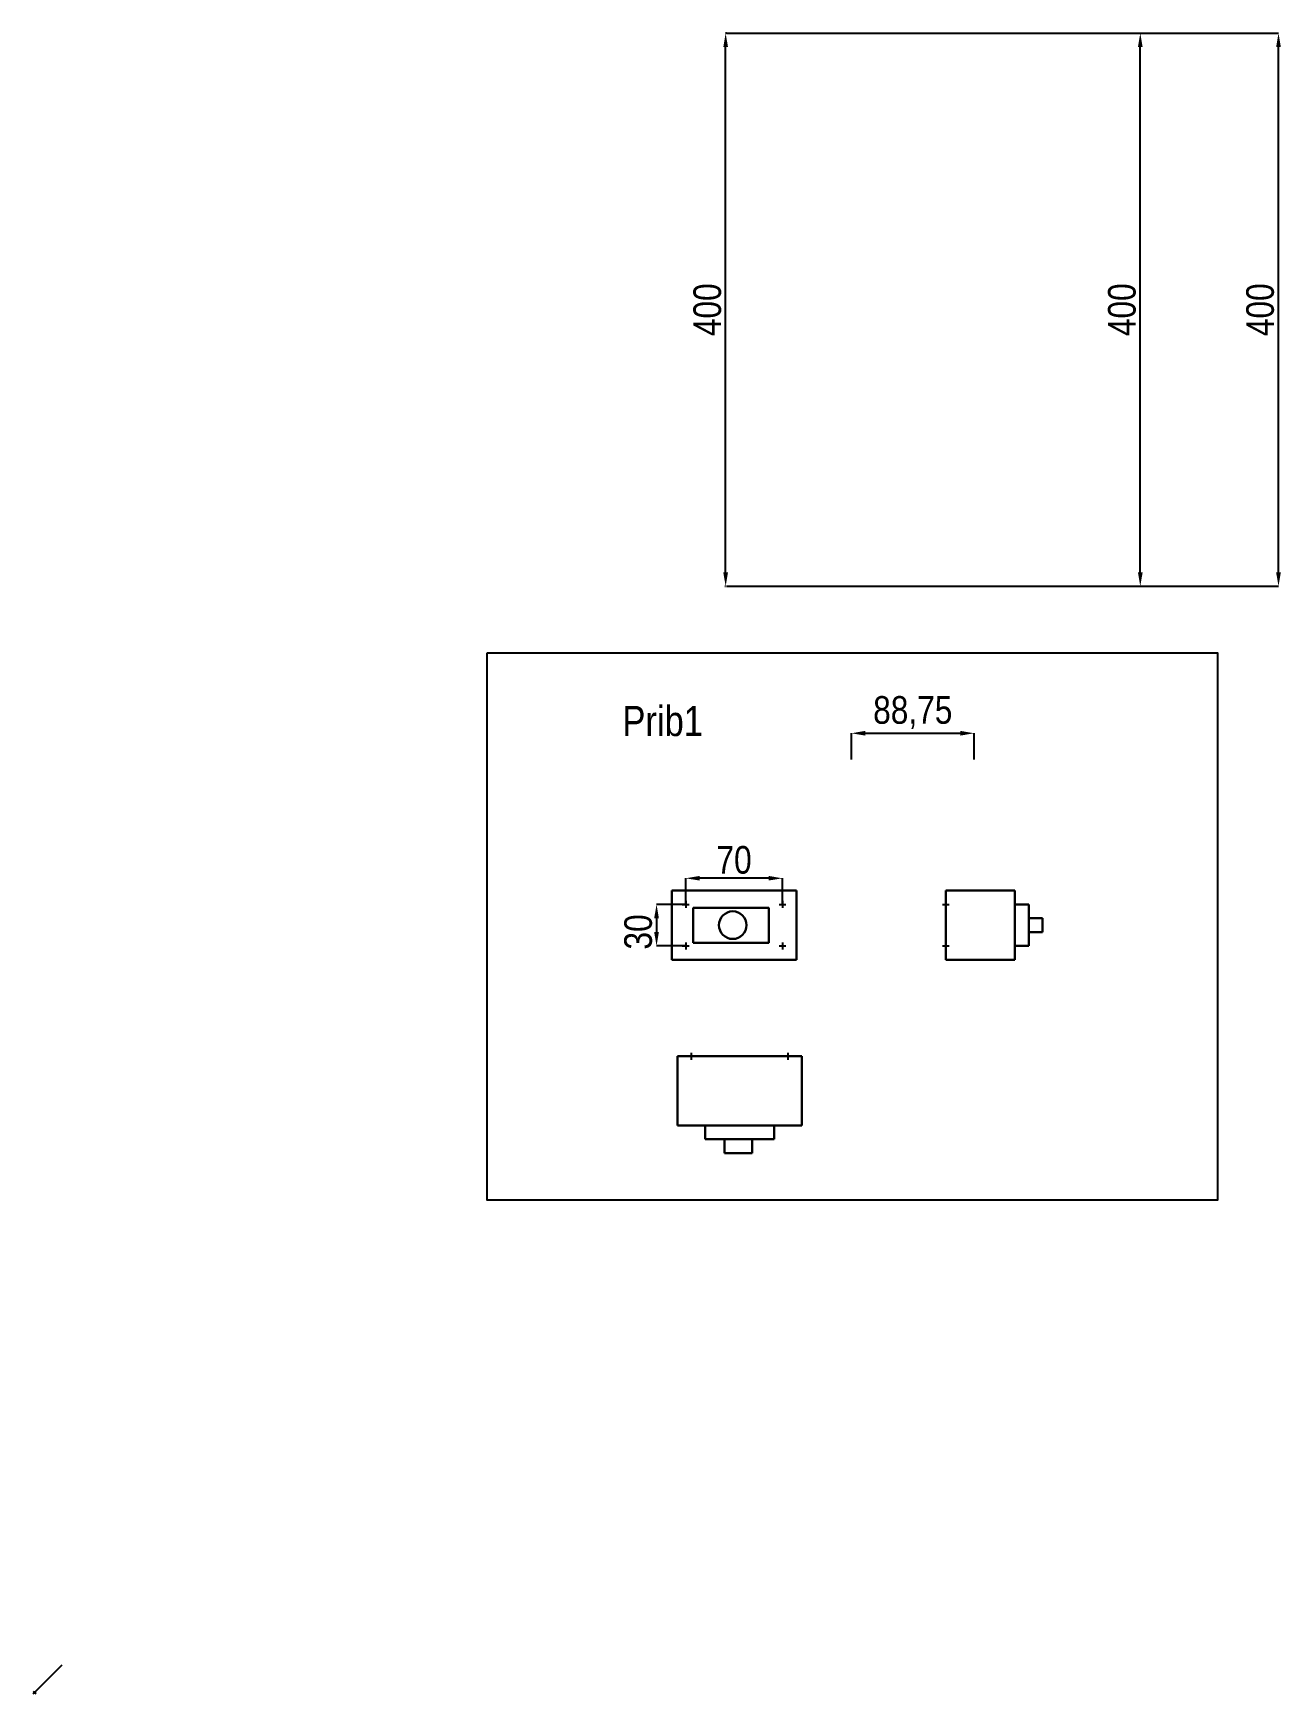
# Model space of a CAD drawing. Header units: millimetres. Extents: x -1 to 14184, y -1 to 9407.
# Drawn here: x -1 to 902, y -1 to 1200 of the extents above; entities that cross this region are included whole.
import ezdxf

# ---------------------------------------------------------------- set-up
doc = ezdxf.new("R2010")
doc.units = ezdxf.units.MM
doc.header["$PDMODE"] = 35
for name, color, linetype, lineweight in [('attachment point', 1, 'Continuous', 25), ('dimensions', 253, 'Continuous', 25), ('pribor', 3, 'Continuous', 30)]:
    doc.layers.add(name, color=color, linetype=linetype, lineweight=lineweight)
doc.layers.add('base_lines', color=8, linetype='Continuous')
doc.styles.get("Standard").update_dxf_attribs({"font": 'ARIALN.TTF'})
doc.dimstyles.new('Copy of ISO-25', dxfattribs={"dimtxt": 20, "dimasz": 10, "dimexe": 0, "dimexo": 0.625, "dimgap": 3, "dimtad": 1, "dimtxsty": 'Standard', "dimcen": 2.5, "dimadec": 0, "dimazin": 0, "dimtfac": 1, "dimtmove": 0, "dimatfit": 3, "dimfxl": 1, "dimarcsym": 0})

msp = doc.modelspace()

# ---------------------------------------------------------------- texts
at = {"layer": 'base_lines', "color": 7}
msp.add_text('Prib1', height=21.8088, dxfattribs=at).set_placement((425.316, 691.669))

# ---------------------------------------------------------------- blocks, each defined once
blk = doc.blocks.new('*D1')
at = {"layer": 'Defpoints', "color": 0, "transparency": 16777216}
for p in [(471.1, 588.8), (471.1, 569.9), (541.1, 569.9)]:
    blk.add_point(p, dxfattribs=at)
at = {"layer": 'dimensions', "color": 0, "lineweight": -2, "transparency": 16777216}
for p, q in [((471.1, 570.5), (471.1, 588.8)), ((531.1, 588.8), (481.1, 588.8)), ((541.1, 570.5), (541.1, 588.8))]:
    blk.add_line(p, q, dxfattribs=at)
at = {"layer": 'dimensions', "color": 0, "transparency": 16777216}
for points in [[(481.1, 590.5), (481.1, 587.2), (471.1, 588.8)], [(531.1, 590.5), (531.1, 587.2), (541.1, 588.8)]]:
    blk.add_solid(points, dxfattribs=at)
at = {"layer": 'dimensions', "color": 0, "transparency": 16777216, "insert": (506.1, 602), "char_height": 20, "attachment_point": 5}
blk.add_mtext('70', dxfattribs=at)
blk = doc.blocks.new('*D2')
at = {"layer": 'Defpoints', "color": 0, "transparency": 16777216}
for p in [(471.1, 569.9), (450, 539.9), (471.1, 539.9)]:
    blk.add_point(p, dxfattribs=at)
at = {"layer": 'dimensions', "color": 0, "lineweight": -2, "transparency": 16777216}
for p, q in [((470.5, 569.9), (450, 569.9)), ((450, 559.9), (450, 549.9)), ((470.5, 539.9), (450, 539.9))]:
    blk.add_line(p, q, dxfattribs=at)
at = {"layer": 'dimensions', "color": 0, "transparency": 16777216}
for points in [[(448.3, 559.9), (451.7, 559.9), (450, 569.9)], [(448.3, 549.9), (451.7, 549.9), (450, 539.9)]]:
    blk.add_solid(points, dxfattribs=at)
at = {"layer": 'dimensions', "color": 0, "transparency": 16777216, "insert": (436.8, 550), "char_height": 20, "attachment_point": 5, "rotation": 90}
blk.add_mtext('30', dxfattribs=at)
blk = doc.blocks.new('prib1_front')
at = {"layer": 'attachment point'}
for p, q in [((-2.5, 0), (2.5, 0)), ((0, 2.5), (0, -2.5)), ((67.5, 0), (72.5, 0)), ((70, 2.5), (70, -2.5)), ((-2.5, -30), (2.5, -30)), ((0, -27.5), (0, -32.5)), ((67.5, -30), (72.5, -30)), ((70, -27.5), (70, -32.5))]:
    blk.add_line(p, q, dxfattribs=at)
at = {"layer": 'pribor'}
for p, q in [((-10, 10), (80, 10)), ((-10, 10), (-10, -40)), ((80, 10), (80, -40)), ((-10, -40), (80, -40))]:
    blk.add_line(p, q, dxfattribs=at)
blk.add_lwpolyline([(5.4, -27.7), (60, -27.7), (60, -2.5), (5.4, -2.5)], close=True, dxfattribs=at)
blk.add_circle((34, -15), 10, dxfattribs=at)
blk = doc.blocks.new('prib1_side')
at = {"layer": 'attachment point'}
for p, q in [((-2.5, 0), (2.5, 0)), ((-2.5, -30), (2.5, -30))]:
    blk.add_line(p, q, dxfattribs=at)
at = {"layer": 'pribor'}
for p, q in [((0, -40), (0, 10)), ((0, 10), (50, 10)), ((50, 10), (50, -40)), ((50, 0), (60, 0)), ((50, -30), (50, 0)), ((60, 0), (60, -30)), ((70, -10), (60, -10)), ((60, -10), (60, -20)), ((70, -20), (70, -10)), ((60, -20), (70, -20)), ((60, -30), (50, -30)), ((50, -40), (0, -40))]:
    blk.add_line(p, q, dxfattribs=at)
blk = doc.blocks.new('prib1_above')
at = {"layer": 'attachment point'}
for p, q in [((0, 2.5), (0, -2.5)), ((70, 2.5), (70, -2.5))]:
    blk.add_line(p, q, dxfattribs=at)
at = {"layer": 'pribor'}
for p, q in [((-10, 0), (80, 0)), ((-10, 0), (-10, -50)), ((80, 0), (80, -50)), ((-10, -50), (10, -50)), ((10, -50), (10, -60)), ((60, -50), (10, -50)), ((10, -60), (60, -60)), ((24, -60), (24, -70)), ((44, -70), (44, -60)), ((60, -50), (80, -50)), ((60, -60), (60, -50)), ((70, -50), (60, -50)), ((24, -70), (39, -70)), ((39, -70), (44, -70))]:
    blk.add_line(p, q, dxfattribs=at)
blk = doc.blocks.new('*D12')
at = {"layer": 'Defpoints', "color": 0, "transparency": 16777216}
for p in [(679.8, 693.7), (591, 674), (679.8, 674)]:
    blk.add_point(p, dxfattribs=at)
at = {"layer": 'dimensions', "color": 0, "lineweight": -2, "transparency": 16777216}
for p, q in [((591, 674.6), (591, 693.7)), ((601, 693.7), (669.8, 693.7)), ((679.8, 674.6), (679.8, 693.7))]:
    blk.add_line(p, q, dxfattribs=at)
at = {"layer": 'dimensions', "color": 0, "transparency": 16777216}
for points in [[(601, 695.4), (601, 692), (591, 693.7)], [(669.8, 695.4), (669.8, 692), (679.8, 693.7)]]:
    blk.add_solid(points, dxfattribs=at)
at = {"layer": 'dimensions', "color": 0, "transparency": 16777216, "insert": (635.4, 708.7), "char_height": 20, "attachment_point": 5}
blk.add_mtext('88,75', dxfattribs=at)
blk = doc.blocks.new('*D13')
at = {"layer": 'Defpoints', "color": 0, "transparency": 16777216}
for p in [(500, 1200), (800, 1200), (500, 800)]:
    blk.add_point(p, dxfattribs=at)
at = {"layer": 'dimensions', "color": 0, "lineweight": -2, "transparency": 16777216}
for p, q in [((500.6, 1200), (800, 1200)), ((800, 810), (800, 1190)), ((500.6, 800), (800, 800))]:
    blk.add_line(p, q, dxfattribs=at)
at = {"layer": 'dimensions', "color": 0, "transparency": 16777216}
for points in [[(798.3, 1190), (801.7, 1190), (800, 1200)], [(798.3, 810), (801.7, 810), (800, 800)]]:
    blk.add_solid(points, dxfattribs=at)
at = {"layer": 'dimensions', "color": 0, "transparency": 16777216, "insert": (786.8, 1000), "char_height": 20, "attachment_point": 5, "rotation": 90}
blk.add_mtext('400', dxfattribs=at)
blk = doc.blocks.new('*D14')
at = {"layer": 'Defpoints', "color": 0, "transparency": 16777216}
for p in [(500, 1200), (900, 1200), (500, 800)]:
    blk.add_point(p, dxfattribs=at)
at = {"layer": 'dimensions', "color": 0, "lineweight": -2, "transparency": 16777216}
for p, q in [((500.6, 1200), (900, 1200)), ((900, 810), (900, 1190)), ((500.6, 800), (900, 800))]:
    blk.add_line(p, q, dxfattribs=at)
at = {"layer": 'dimensions', "color": 0, "transparency": 16777216}
for points in [[(898.3, 1190), (901.7, 1190), (900, 1200)], [(898.3, 810), (901.7, 810), (900, 800)]]:
    blk.add_solid(points, dxfattribs=at)
at = {"layer": 'dimensions', "color": 0, "transparency": 16777216, "insert": (886.8, 1000), "char_height": 20, "attachment_point": 5, "rotation": 90}
blk.add_mtext('400', dxfattribs=at)
blk = doc.blocks.new('*D15')
at = {"layer": 'Defpoints', "color": 0, "transparency": 16777216}
for p in [(500, 1200), (900, 1200), (500, 800)]:
    blk.add_point(p, dxfattribs=at)
at = {"layer": 'dimensions', "color": 0, "lineweight": -2, "transparency": 16777216}
for p, q in [((500.6, 1200), (900, 1200)), ((900, 810), (900, 1190)), ((500.6, 800), (900, 800))]:
    blk.add_line(p, q, dxfattribs=at)
at = {"layer": 'dimensions', "color": 0, "transparency": 16777216}
for points in [[(898.3, 1190), (901.7, 1190), (900, 1200)], [(898.3, 810), (901.7, 810), (900, 800)]]:
    blk.add_solid(points, dxfattribs=at)
at = {"layer": 'dimensions', "color": 0, "transparency": 16777216, "insert": (886.8, 1000), "char_height": 20, "attachment_point": 5, "rotation": 90}
blk.add_mtext('400', dxfattribs=at)
blk = doc.blocks.new('*D16')
at = {"layer": 'Defpoints', "color": 0, "transparency": 16777216}
for p in [(500, 1200), (500, 1200), (500, 800)]:
    blk.add_point(p, dxfattribs=at)
at = {"layer": 'dimensions', "color": 0, "lineweight": -2, "transparency": 16777216}
for p, q in [((500.6, 1200), (500, 1200)), ((500, 810), (500, 1190)), ((499.4, 800), (500, 800))]:
    blk.add_line(p, q, dxfattribs=at)
at = {"layer": 'dimensions', "color": 0, "transparency": 16777216}
for points in [[(498.3, 1190), (501.7, 1190), (500, 1200)], [(498.3, 810), (501.7, 810), (500, 800)]]:
    blk.add_solid(points, dxfattribs=at)
at = {"layer": 'dimensions', "color": 0, "transparency": 16777216, "insert": (486.8, 1000), "char_height": 20, "attachment_point": 5, "rotation": 90}
blk.add_mtext('400', dxfattribs=at)

# ---------------------------------------------------------------- dimensions: what is measured, and where the dimension line sits
at = {"layer": 'dimensions'}
for p1, p2, distance, picture, middle in [((500, 800), (500, 1200), 0, '*D16', (486.789, 1000)), ((500, 800), (500, 1200), -300, '*D13', (786.789, 1000)), ((500, 800), (500, 1200), -400, '*D14', (886.789, 1000)), ((500, 800), (500, 1200), -400, '*D15', (886.789, 1000)), ((591.0076, 673.9927), (679.7528, 673.9927), 19.7169, '*D12', (635.3802, 708.7287))]:
    dim = msp.add_aligned_dim(p1=p1, p2=p2, distance=distance, dimstyle='Copy of ISO-25', dxfattribs=at)
    dim.commit()
    dim.dimension.update_dxf_attribs({"geometry": picture, "text_midpoint": middle})
dim = msp.add_linear_dim(base=(471.144, 588.831), p1=(541.144, 569.911), p2=(471.144, 569.911), dimstyle='Copy of ISO-25', dxfattribs=at)
dim.commit()
dim.dimension.update_dxf_attribs({"geometry": '*D1', "text_midpoint": (506.144, 602.042)})
dim = msp.add_linear_dim(base=(450, 539.911), p1=(471.144, 569.911), p2=(471.144, 539.911), angle=90, dimstyle='Copy of ISO-25', dxfattribs=at)
dim.commit()
dim.dimension.update_dxf_attribs({"geometry": '*D2', "text_midpoint": (450, 550), "dimtype": 160})

# ---------------------------------------------------------------- linework, layer by layer
at = {"layer": 'base_lines'}
msp.add_lwpolyline([(327.375, 751.892), (855.956, 751.892), (855.956, 356.035), (327.375, 356.035)], close=True, dxfattribs=at)
at = {"layer": 'dimensions'}
msp.add_line((0, 0), (20, 20), dxfattribs=at)
msp.add_line((0, 0), (20, 20), dxfattribs=at)
msp.add_point((0, 0), dxfattribs=at)
msp.add_point((0, 0), dxfattribs=at)

# ---------------------------------------------------------------- block references
at = {"layer": 'base_lines'}
for name, p in [('prib1_front', (471.144, 569.911)), ('prib1_side', (659.3, 569.911)), ('prib1_above', (475.101, 460.108))]:
    msp.add_blockref(name, p, dxfattribs=at)

msp.set_redraw_order([(e.dxf.handle, doc.entitydb.next_handle()) for e in msp.query("TEXT MTEXT ATTDEF DIMENSION ARC_DIMENSION")])  # texts and dimensions are drawn at this point

doc.saveas('drawing.dxf')
